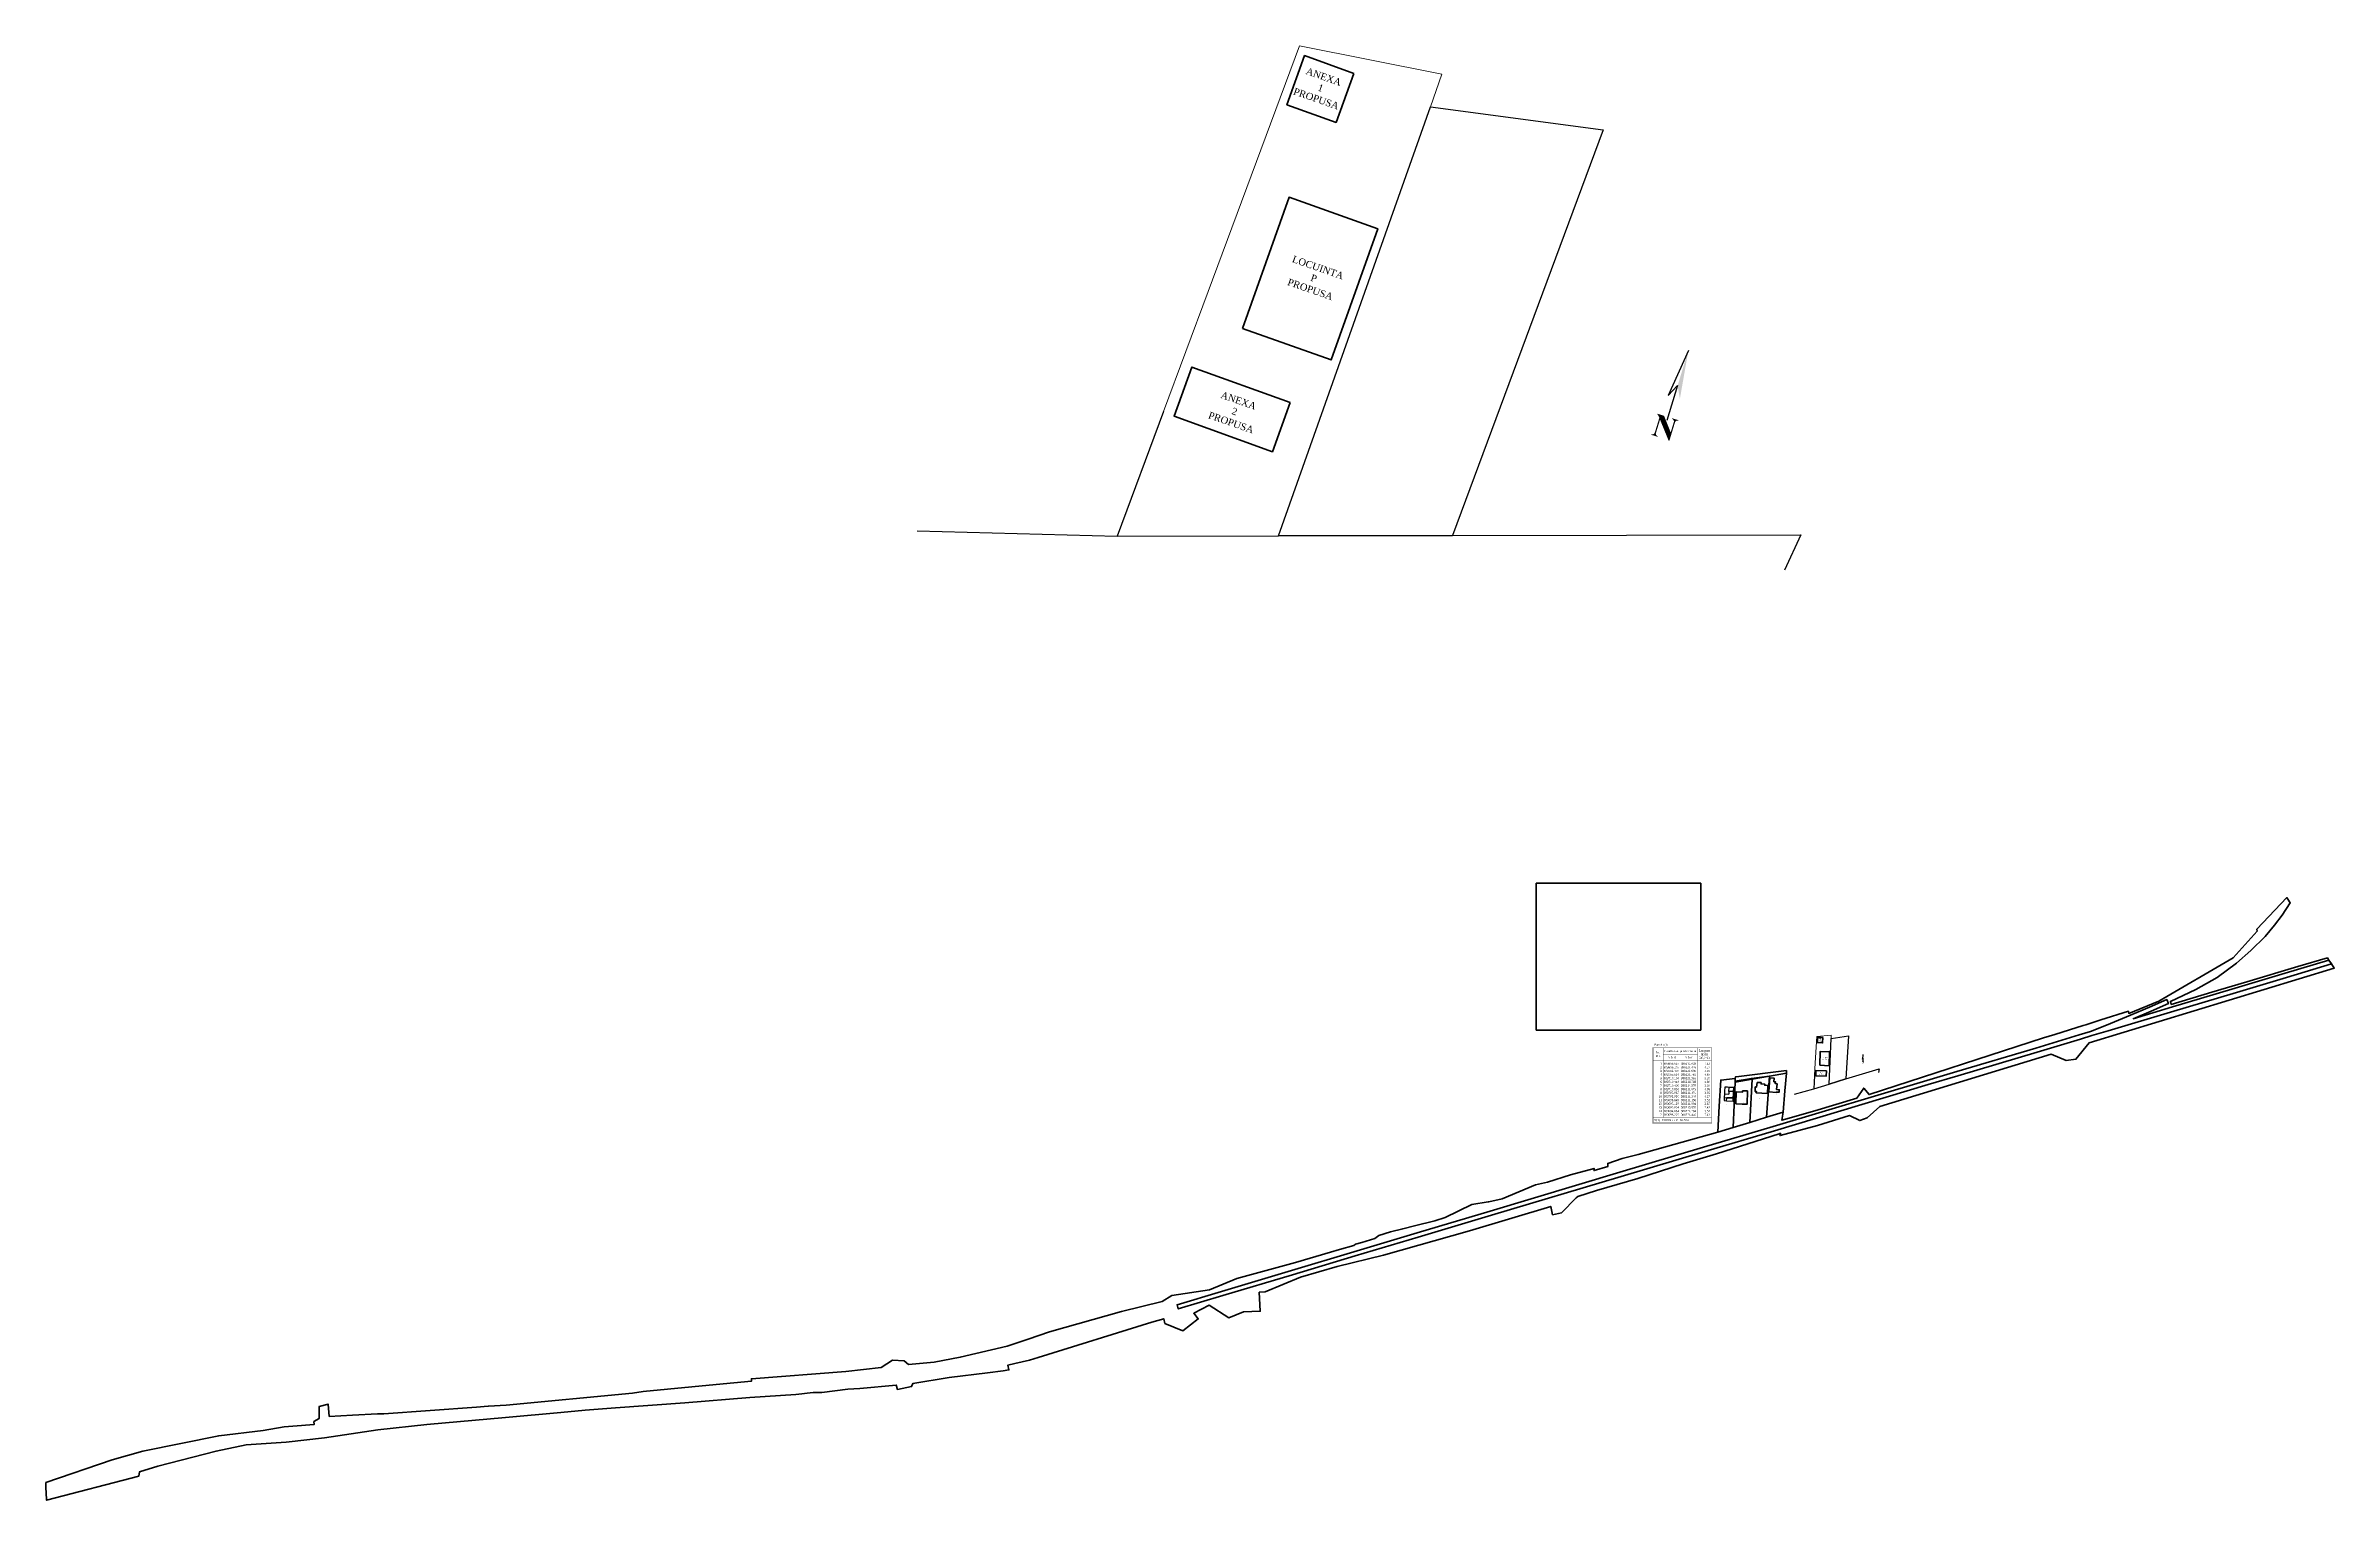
# Model space of a CAD drawing. Header units: inches. Extents: x 386283 to 388912, y 683236 to 684907.
import ezdxf
from ezdxf.enums import TextEntityAlignment as Align

# ---------------------------------------------------------------- set-up
doc = ezdxf.new("R2010")
doc.units = ezdxf.units.IN
doc.header["$MEASUREMENT"] = 0
for name, color, linetype, true_color in [('CONSTRUCTII_ACTIVE', 7, 'Continuous', 0xc342f2), ('IMOBILE_ACTIVE', 7, 'Continuous', 0x144221), ('IMOBILE_IN_LUCRU', 7, 'Continuous', 0x7442c4), ('LABEL', 7, 'Continuous', 0x6742ac)]:
    doc.layers.add(name, color=color, linetype=linetype, true_color=true_color)
doc.layers.add('COTE', color=3, linetype='Continuous')
doc.styles.add('TIMES_NEW_ROMAN', font='times.ttf')
doc.linetypes.add('FENCELINE2', pattern='A,6.35,-2.54,[132,ltypeshp.shx,S=2.54,R=0,X=-2.54,Y=0],-2.54,25.4', length=36.83)
picture_1 = doc.add_image_def('image1.ecw', size_in_pixel=(23609, 17798))

# ---------------------------------------------------------------- blocks, each defined once
blk = doc.blocks.new('NORD1')
at = {"linetype": 'Continuous'}
blk.add_hatch(color=256, dxfattribs=at).paths.add_polyline_path([(-9, -27), (-3.4, -27), (5.8, -38.4), (5.8, -29.4), (5.8, -29.2), (5.7, -29.1), (5.7, -28.9), (5.6, -28.8), (5.5, -28.6), (5.4, -28.4), (5.3, -28.3), (5.2, -28.1), (5, -28), (4.9, -27.9), (4.7, -27.8), (4.5, -27.7), (4.3, -27.6), (4.1, -27.6), (3.9, -27.6), (3.7, -27.6), (3.7, -27), (8.9, -27), (8.9, -27.6), (8.7, -27.6), (8.5, -27.6), (8.2, -27.6), (8.1, -27.7), (7.9, -27.8), (7.7, -27.9), (7.5, -28), (7.4, -28.1), (7.2, -28.3), (7.1, -28.5), (7, -28.6), (7, -28.8), (6.9, -29), (6.8, -29.2), (6.8, -29.3), (6.8, -29.5), (6.8, -45.3), (6.1, -45.3), (-5.6, -31), (-5.6, -42.5), (-5.6, -42.7), (-5.6, -42.8), (-5.5, -43), (-5.5, -43.2), (-5.4, -43.3), (-5.3, -43.5), (-5.2, -43.6), (-5.1, -43.8), (-4.9, -43.9), (-4.8, -44.1), (-4.6, -44.2), (-4.4, -44.3), (-4.2, -44.3), (-4, -44.4), (-3.7, -44.4), (-3.5, -44.4), (-3.5, -45), (-8.8, -45), (-8.8, -44.4), (-8.5, -44.4), (-8.3, -44.4), (-8, -44.3), (-7.8, -44.3), (-7.6, -44.2), (-7.4, -44.1), (-7.3, -43.9), (-7.1, -43.8), (-7, -43.6), (-6.9, -43.5), (-6.8, -43.3), (-6.8, -43.1), (-6.7, -42.9), (-6.7, -42.8), (-6.7, -42.6), (-6.6, -42.4), (-6.6, -29.7), (-7.8, -28.3), (-8, -28.1), (-8.1, -28), (-8.3, -27.9), (-8.4, -27.8), (-8.5, -27.7), (-8.7, -27.6), (-8.8, -27.6), (-9, -27.6)])
blk.add_lwpolyline([(0, 30), (-5, -10), (0, 0), (0, -30)])
blk.add_solid([(0, 0), (5, -10), (0, 30)])
blk = doc.blocks.new('A$C405F7339')
at = {"color": 5, "linetype": 'FENCELINE2', "lineweight": 15}
for p, q in [((334, 320), (439, 603)), ((439, 603), (603, 570)), ((603, 570), (590, 532)), ((283, 182), (334, 320))]:
    blk.add_line(p, q, dxfattribs=at)
at = {"color": 6}
blk.add_lwpolyline([(615, 40), (415, 40), (590, 532), (788, 506), (615, 40)], close=True, dxfattribs=at)
at = {"color": 1, "lineweight": 53}
for points in [[(502, 571), (445, 591), (425, 535), (481, 515)], [(429, 193), (316, 234), (295, 177), (408, 136)]]:
    blk.add_lwpolyline(points, close=True, dxfattribs=at)
at = {"color": 1, "lineweight": 35}
blk.add_lwpolyline([(374, 278), (476, 242), (529, 393), (427, 429)], close=True, dxfattribs=at)
at = {"color": 6}
blk.add_lwpolyline([(0, 45), (230, 39), (415, 40), (615, 40), (815, 40), (1015, 41), (997, 0)], dxfattribs=at)
at = {"layer": 'COTE', "color": 64, "lineweight": 30}
for p, q in [((415, 40), (590, 532)), ((283, 182), (230, 39)), ((283, 182), (230, 39)), ((230, 39), (415, 40))]:
    blk.add_line(p, q, dxfattribs=at)
at = {"layer": 'COTE', "color": 6}
blk.add_line((283, 182), (230, 39), dxfattribs=at)
at = {"xscale": 1.400000000108522, "yscale": 1.400000000108522, "zscale": 1.400000000108522, "rotation": 342.9696735434424}
blk.add_blockref('NORD1', (874, 212, -3090), dxfattribs=at)
at = {"color": 1, "char_height": 8, "width": 290.85, "attachment_point": 4, "rotation": 340.7877, "style": 'TIMES_NEW_ROMAN'}
for s, insert in [('\\pi124.87;ANEXA  \\P\\pi143.89;1\\P\\pi119;PROPUSA', (325, 603)), ('\\pi115.43;LOCUINTA\\P\\pi142.45;P \\P\\pi119;PROPUSA', (318, 383)), ('\\pi124.87;ANEXA  \\P\\pi142.84;2\\P\\pi119;PROPUSA', (227, 230))]:
    blk.add_mtext(s, dxfattribs=dict(at, insert=insert))
blk = doc.blocks.new('*U25', base_point=(388256.1, 683687.5))
at = {"lineweight": 30, "const_width": 0.307}
for points in [[(388256.1, 683683.3), (388324.4, 683683.3), (388324.4, 683596.1), (388256.1, 683596.1)], [(388256.8, 683682.6), (388323.7, 683682.6), (388323.7, 683596.8), (388256.8, 683596.8)]]:
    blk.add_lwpolyline(points, close=True, dxfattribs=at)
for points in [[(388268.4, 683682.6), (388268.4, 683602.8)], [(388268.4, 683675.4), (388307.7, 683675.4)], [(388288.1, 683675.4), (388288.1, 683602.8)], [(388307.7, 683682.6), (388307.7, 683602.8)], [(388256.8, 683668.2), (388323.7, 683668.2)], [(388256.8, 683667.6), (388323.7, 683667.6)], [(388256.8, 683602.8), (388323.7, 683602.8)]]:
    blk.add_lwpolyline(points, dxfattribs=at)
at = {"lineweight": 30, "style": 'TIMES_NEW_ROMAN'}
for s, p in [('Parcela (1)', (388258.3, 683685.1)), ('S(1)=159.90mp  P=66.50m', (388258.3, 683598.6))]:
    blk.add_text(s, height=2.4, dxfattribs=at).set_placement(p)
for s, p in [('Pct.', (388262.6, 683673.3)), ('Nr.', (388262.6, 683677.5)), ('Coordonate pct.de contur', (388288.1, 683679)), ('Lungimi', (388315.7, 683679.6)), ('laturi', (388315.7, 683675.4)), ('X [m]', (388278.3, 683671.8)), ('Y [m]', (388297.9, 683671.8)), ('D(i,i+1)', (388315.7, 683671.2))]:
    blk.add_text(s, height=2.4, dxfattribs=at).set_placement(p, align=Align.MIDDLE_CENTER)
for s, p in [('4', (388266.9, 683650.8)), ('2', (388266.9, 683659.2)), ('3', (388266.9, 683655)), ('5', (388266.9, 683646.6)), ('1', (388266.9, 683663.4)), ('683698.525', (388286.5, 683663.4)), ('683698.205', (388286.5, 683659.2)), ('683702.476', (388286.5, 683655)), ('683705.524', (388286.5, 683650.8)), ('683710.194', (388286.5, 683646.6)), ('388214.028', (388306.2, 683663.4)), ('388221.446', (388306.2, 683659.2)), ('388221.630', (388306.2, 683655)), ('388221.762', (388306.2, 683650.8)), ('388221.963', (388306.2, 683646.6)), ('4.27', (388322.2, 683659.2)), ('4.67', (388322.2, 683650.8)), ('7.42', (388322.2, 683663.4)), ('3.05', (388322.2, 683655)), ('5.20', (388322.2, 683646.6)), ('10', (388266.9, 683625.6)), ('11', (388266.9, 683621.4)), ('9', (388266.9, 683629.8)), ('6', (388266.9, 683642.4)), ('8', (388266.9, 683634)), ('7', (388266.9, 683638.2)), ('683710.418', (388286.5, 683642.4)), ('683710.496', (388286.5, 683638.2)), ('683710.638', (388286.5, 683634)), ('683705.967', (388286.5, 683629.8)), ('683702.920', (388286.5, 683625.6)), ('683698.649', (388286.5, 683621.4)), ('388216.768', (388306.2, 683642.4)), ('388214.970', (388306.2, 683638.2)), ('388211.673', (388306.2, 683634)), ('388211.471', (388306.2, 683629.8)), ('388211.340', (388306.2, 683625.6)), ('388211.156', (388306.2, 683621.4)), ('4.68', (388322.2, 683634)), ('4.27', (388322.2, 683625.6)), ('3.30', (388322.2, 683638.2)), ('3.05', (388322.2, 683629.8)), ('3.52', (388322.2, 683621.4)), ('1.80', (388322.2, 683642.4)), ('12', (388266.9, 683617.2)), ('13', (388266.9, 683613)), ('14', (388266.9, 683608.8)), ('2', (388266.9, 683604.6)), ('683695.128', (388286.5, 683617.2)), ('683695.004', (388286.5, 683613)), ('683694.684', (388286.5, 683608.8)), ('683698.205', (388286.5, 683604.6)), ('388211.004', (388306.2, 683617.2)), ('388213.876', (388306.2, 683613)), ('388221.294', (388306.2, 683608.8)), ('388221.446', (388306.2, 683604.6)), ('2.87', (388322.2, 683617.2)), ('7.42', (388322.2, 683613)), ('3.52', (388322.2, 683608.8)), ('7.42', (388322.2, 683604.6))]:
    blk.add_text(s, height=2.4, dxfattribs=at).set_placement(p, align=Align.RIGHT)

msp = doc.modelspace()

# ---------------------------------------------------------------- linework, layer by layer
at = {"color": 5, "linetype": 'FENCELINE2', "lineweight": 15}
for p, q in [((387618.2, 684624.7), (387723.2, 684907.2)), ((387723.2, 684907.2), (387886.8, 684874.7)), ((387886.8, 684874.7), (387873.5, 684836.9)), ((387567, 684486.8), (387618.2, 684624.7))]:
    msp.add_line(p, q, dxfattribs=at)
at = {"color": 1, "lineweight": 53}
for points in [[(387785.5, 684875.5), (387729.1, 684895.9), (387708.7, 684839.5), (387765.2, 684819.1)], [(387712.4, 684497.3), (387599.5, 684538), (387579.1, 684481.6), (387692, 684440.8)]]:
    msp.add_lwpolyline(points, close=True, dxfattribs=at)
at = {"color": 6}
msp.add_lwpolyline([(387899, 684344.5), (387699, 684344.1), (387873.5, 684836.9), (388072, 684810.8), (387899, 684344.5)], close=True, dxfattribs=at)
at = {"color": 1, "lineweight": 35}
msp.add_lwpolyline([(387657.8, 684582.3), (387759.6, 684546.2), (387813, 684697), (387711.2, 684733.1)], close=True, dxfattribs=at)
at = {"color": 6}
msp.add_lwpolyline([(387283.8, 684349.9), (387513.7, 684343.8), (387699, 684344.2), (387898.9, 684344.5), (388099, 684344.9), (388299, 684345.4), (388280.4, 684304.5)], dxfattribs=at)
at = {"color": 5, "lineweight": 30}
msp.add_lwpolyline([(388214, 683698.5), (388221.4, 683698.2), (388221.6, 683702.5), (388221.8, 683705.5), (388222, 683710.2), (388216.8, 683710.4), (388215, 683710.5), (388211.7, 683710.6), (388211.5, 683706), (388211.3, 683702.9), (388211.2, 683698.6), (388211, 683695.1), (388213.9, 683695), (388221.3, 683694.7), (388221.4, 683698.2)], close=True, dxfattribs=at)
for points in [[(388211.3, 683702.9), (388216.4, 683702.7)], [(388216.6, 683705.7), (388216.4, 683702.7)], [(388221.8, 683705.5), (388216.6, 683705.7), (388216.8, 683710.4)], [(388211.2, 683698.6), (388214, 683698.5)], [(388213.9, 683695), (388214, 683698.5)]]:
    msp.add_lwpolyline(points, dxfattribs=at)
at = {"layer": 'CONSTRUCTII_ACTIVE', "lineweight": 35}
for points in [[(387634.9, 683471.1), (387583.9, 683455.8), (387582.5, 683460.5), (387633.5, 683475.8), (387713.8, 683499.9), (387785.7, 683521.5), (387858.2, 683543.1), (387942.1, 683568.2), (388091.3, 683612.9), (388187.5, 683641.6), (388267.4, 683665.4), (388444, 683718.3), (388478.3, 683728.5), (388569.1, 683755.6), (388618.8, 683770.6), (388631.9, 683774.7), (388650.2, 683782), (388677.8, 683793.4), (388699.6, 683802.7), (388719.5, 683811.3), (388721.5, 683806.7), (388701.5, 683798.1), (388681.1, 683789.3), (388726.2, 683802.9), (388794.3, 683823.1), (388855.6, 683841.5), (388905.8, 683856.6), (388908.7, 683852.3), (388857.1, 683836.7), (388795.8, 683818.3), (388727.6, 683798.1), (388652.4, 683775.4), (388633.6, 683770), (388620.3, 683765.8), (388570.5, 683750.9), (388479.7, 683723.7), (388445.4, 683713.5), (388268.8, 683660.6), (388188.9, 683636.8), (388092.7, 683608.1), (387943.6, 683563.4), (387859.6, 683538.3), (387787.1, 683516.7), (387715.2, 683495.1)], [(388224.4, 683691.3), (388224.8, 683705.2), (388232.2, 683705), (388232.2, 683706.3), (388237.8, 683706.2), (388237.5, 683691.1), (388231.9, 683691.2)], [(388248.8, 683716.1), (388253.5, 683715.8), (388253.4, 683714.3), (388257.8, 683714), (388257.7, 683712.8), (388261.4, 683712.5), (388260.8, 683703.2), (388248, 683704), (388248.1, 683705.7), (388246.5, 683705.8), (388246.8, 683710.8), (388248.4, 683710.7)], [(388263.7, 683721.4), (388268.5, 683721.1), (388268.2, 683716.9), (388269.9, 683716.8), (388269.8, 683714.7), (388271.8, 683714.5), (388271.3, 683707.8), (388274.3, 683707.6), (388274.1, 683704.8), (388271.1, 683705), (388271.1, 683704.6), (388262.5, 683705.2)]]:
    msp.add_lwpolyline(points, close=True, dxfattribs=at)
at = {"layer": 'COTE', "color": 64, "lineweight": 30}
for p, q in [((387699, 684344.2), (387873.5, 684836.9)), ((387567, 684486.8), (387513.7, 684343.8)), ((387567, 684486.8), (387513.7, 684343.8)), ((387513.7, 684343.8), (387699, 684344.2))]:
    msp.add_line(p, q, dxfattribs=at)
at = {"layer": 'COTE', "color": 6}
msp.add_line((387567, 684486.8), (387513.7, 684343.8), dxfattribs=at)
at = {"layer": 'IMOBILE_ACTIVE', "lineweight": 35}
for points in [[(386282.8, 683256.4), (386359.2, 683282.4), (386394.3, 683292.2), (386481.5, 683310), (386532.7, 683316.2), (386556.7, 683320.2), (386566.5, 683321.1), (386591.2, 683323.1), (386590.9, 683326.3), (386596.7, 683329.7), (386596.7, 683343.5), (386607.1, 683346.5), (386608.5, 683332.3), (386635.1, 683333.8), (386664, 683335.3), (386671.3, 683335.4), (386777.5, 683343.1), (386791.1, 683343.9), (386791.5, 683344), (386811.7, 683345.4), (386956.9, 683359.1), (386969.3, 683361), (387053.1, 683369), (387093.7, 683372.8), (387093.5, 683375.5), (387201.9, 683383.9), (387242.7, 683388.4), (387255.6, 683396.8), (387269, 683396.1), (387274, 683392), (387295.2, 683393.9), (387303.3, 683394.6), (387333.4, 683400.3), (387387.2, 683413.1), (387411.5, 683421.2), (387436.1, 683429.4), (387518.6, 683452.9), (387565.3, 683464.4), (387576.6, 683471.3), (387619.6, 683477.9), (387651.1, 683490.9), (387718.7, 683509.2), (387758.7, 683521.2), (387769, 683524), (387785.7, 683528.6), (387787.6, 683530.3), (387794.6, 683532.2), (387809.9, 683536.7), (387814.3, 683540.3), (387827.9, 683544.4), (387841.7, 683547.9), (387855.3, 683551.3), (387878.5, 683557.2), (387890.6, 683560.7), (387921.1, 683575.7), (387940, 683578.8), (387940.6, 683579), (387956, 683582.2), (387994.5, 683598.5), (388008.1, 683601.6), (388034.7, 683609.7), (388061.6, 683617.2), (388061.7, 683614.8), (388077.4, 683619.4), (388077.4, 683623), (388093.9, 683628.6), (388112.3, 683633.4), (388203.7, 683658.8), (388221.4, 683664.2), (388240.5, 683670.1), (388259.6, 683676), (388278.7, 683681.9), (388277.5, 683672.6), (388281.7, 683673.8), (388315.4, 683683.4), (388363.3, 683697.8), (388371.5, 683709.5), (388377.5, 683702), (388577.8, 683767.1), (388591.1, 683771.2), (388608, 683776.6), (388623.7, 683781.5), (388626.7, 683782.4), (388643.7, 683787.8), (388675.5, 683797.8), (388675.8, 683795.4), (388710.6, 683809.6), (388795.8, 683859.2), (388823.3, 683889.8), (388823.1, 683892.3), (388857.4, 683928.5), (388858.6, 683926.7), (388861.5, 683922.5), (388852, 683908.1), (388843.4, 683896.7), (388832.5, 683883.6), (388816.2, 683867.6), (388799.5, 683853.2), (388777.4, 683836.8), (388753, 683822.8), (388723.8, 683809.2), (388724.8, 683805.7), (388771.4, 683819.6), (388811.4, 683831.5), (388870.3, 683849.1), (388904.1, 683859.2), (388905.8, 683856.6), (388908.7, 683852.3), (388912, 683847.4), (388630.3, 683761.7), (388615.2, 683742.7), (388603.9, 683741.1), (388586.6, 683748.4), (388389.8, 683688.4), (388375.4, 683675.2), (388366.8, 683672.2), (388355.1, 683677.9), (388318.3, 683666.7), (388275.3, 683654.9), (388275.6, 683657.7), (388274.1, 683657.1), (388202.1, 683634), (388164, 683622.4), (388112, 683605.8), (388064.3, 683591.7), (388043, 683585), (388041.1, 683583.5), (388024.1, 683566.3), (388013.9, 683564.1), (388011.8, 683573.5), (387918.3, 683545.6), (387819.5, 683517.4), (387766.3, 683504.7), (387724.4, 683492.2), (387683.6, 683475.6), (387677, 683474.9), (387678, 683453.2), (387658.9, 683452.5), (387641.8, 683445.5), (387619.2, 683460.1), (387601.7, 683450.8), (387606.8, 683444.4), (387589.1, 683430.8), (387568.5, 683439.2), (387567.2, 683444.5), (387553.7, 683440.5), (387422.9, 683400.1), (387412.9, 683397), (387396.2, 683393), (387388, 683391), (387389.3, 683385.7), (387382.9, 683384.7), (387364.9, 683382.3), (387320.7, 683377), (387279, 683370.2), (387277.5, 683366.5), (387261.2, 683363.3), (387259.8, 683368.2), (387218, 683364.4), (387204.3, 683363.6), (387174.2, 683359.9), (387164.6, 683359.7), (387157.6, 683359.1), (387151.3, 683358.3), (387144.6, 683357.5), (387091.6, 683354.2), (387017.1, 683348), (386937.5, 683342.1), (386902.3, 683339.3), (386874.6, 683336.8), (386811.1, 683330.9), (386720.5, 683322.9), (386664.3, 683316.9), (386603.1, 683307.7), (386558.8, 683302.7), (386513, 683299.5), (386478.5, 683292.5), (386411.5, 683275.2), (386390.5, 683268.7), (386389.6, 683263.8), (386283.6, 683236), (386283.2, 683244.8), (386283, 683249.9)], [(388282.7, 683729.7), (388282.8, 683726.8), (388263.1, 683723.3), (388242.3, 683720.7), (388223.7, 683717.4), (388223.8, 683720.4), (388223.9, 683722.4), (388224.8, 683722.5)], [(388280.9, 683706.2), (388278.7, 683681.9), (388259.6, 683676), (388263.1, 683723.3), (388282.8, 683726.8)], [(388223.7, 683716.4), (388221.4, 683664.2), (388203.7, 683658.8), (388205.5, 683688.7), (388207.2, 683718.8), (388223.8, 683720.4)], [(388240.5, 683670.1), (388221.4, 683664.2), (388223.7, 683716.4), (388243.4, 683719.8)], [(388259.6, 683676), (388240.5, 683670.1), (388243.4, 683719.8), (388263.1, 683723.3)]]:
    msp.add_lwpolyline(points, close=True, dxfattribs=at)
at = {"layer": 'IMOBILE_IN_LUCRU', "lineweight": 35}
msp.add_lwpolyline([(388282.7, 683729.7), (388282.8, 683726.8), (388263.1, 683723.3), (388242.3, 683720.7), (388223.7, 683717.4), (388223.8, 683720.4), (388223.9, 683722.4), (388224.8, 683722.5)], close=True, dxfattribs=at)

# ---------------------------------------------------------------- block references
for name, p, xscale, yscale, zscale, rotation in [('NORD1', (388157.6, 684516.8, -3090), 1.400000000108522, 1.400000000108522, 1.400000000108522, 342.9696735434424), ('A$C405F7339', (388293.2, 683698.2), 0.09999840878887986, 0.09999840878887986, 0.09999840878887986, 17.029960308518)]:
    msp.add_blockref(name, p, dxfattribs=dict(xscale=xscale, yscale=yscale, zscale=zscale, rotation=rotation))
at = {"lineweight": 30}
msp.add_blockref('*U25', (388128.7, 683760.6), dxfattribs=at)

# ---------------------------------------------------------------- texts
at = {"color": 1, "char_height": 8, "width": 290.85, "attachment_point": 4, "rotation": 340.7877, "style": 'TIMES_NEW_ROMAN'}
for s, insert in [('\\pi124.87;ANEXA  \\P\\pi143.89;1\\P\\pi119;PROPUSA', (387608.7, 684907.1)), ('\\pi115.43;LOCUINTA\\P\\pi142.45;P \\P\\pi119;PROPUSA', (387601.9, 684688)), ('\\pi124.87;ANEXA  \\P\\pi142.84;2\\P\\pi119;PROPUSA', (387510.9, 684535))]:
    msp.add_mtext(s, dxfattribs=dict(at, insert=insert))
at = {"layer": 'LABEL', "lineweight": 35}
for s, p in [('50738', (388251.3, 683723.8)), ('50738', (388251.3, 683723.8)), ('50740-C1', (388254, 683709)), ('50739-C1', (388267.3, 683711.8)), ('50739', (388271, 683702.1)), ('50742', (388213.9, 683690.3)), ('50741-C1', (388231.3, 683698.4)), ('50741', (388232.2, 683692.8)), ('50740', (388251.6, 683697.4)), ('52496-C7', (388266.6, 683663))]:
    msp.add_text(s, height=0.2, dxfattribs=at).set_placement(p)
at = {"layer": 'LABEL'}
msp.add_text('52496', height=0.2, dxfattribs=at).set_placement((387653.3, 683516.9))

# ---------------------------------------------------------------- pictures from other files: only their frames are drawn
at = {"lineweight": 35}
image = msp.add_image(picture_1, insert=(379388.6, 676777.2), size_in_units=(11804.5, 8899), dxfattribs=at)
image.set_boundary_path([(17212.34, 3461.76), (17590.67, 3799.66)])

doc.saveas('drawing.dxf')
